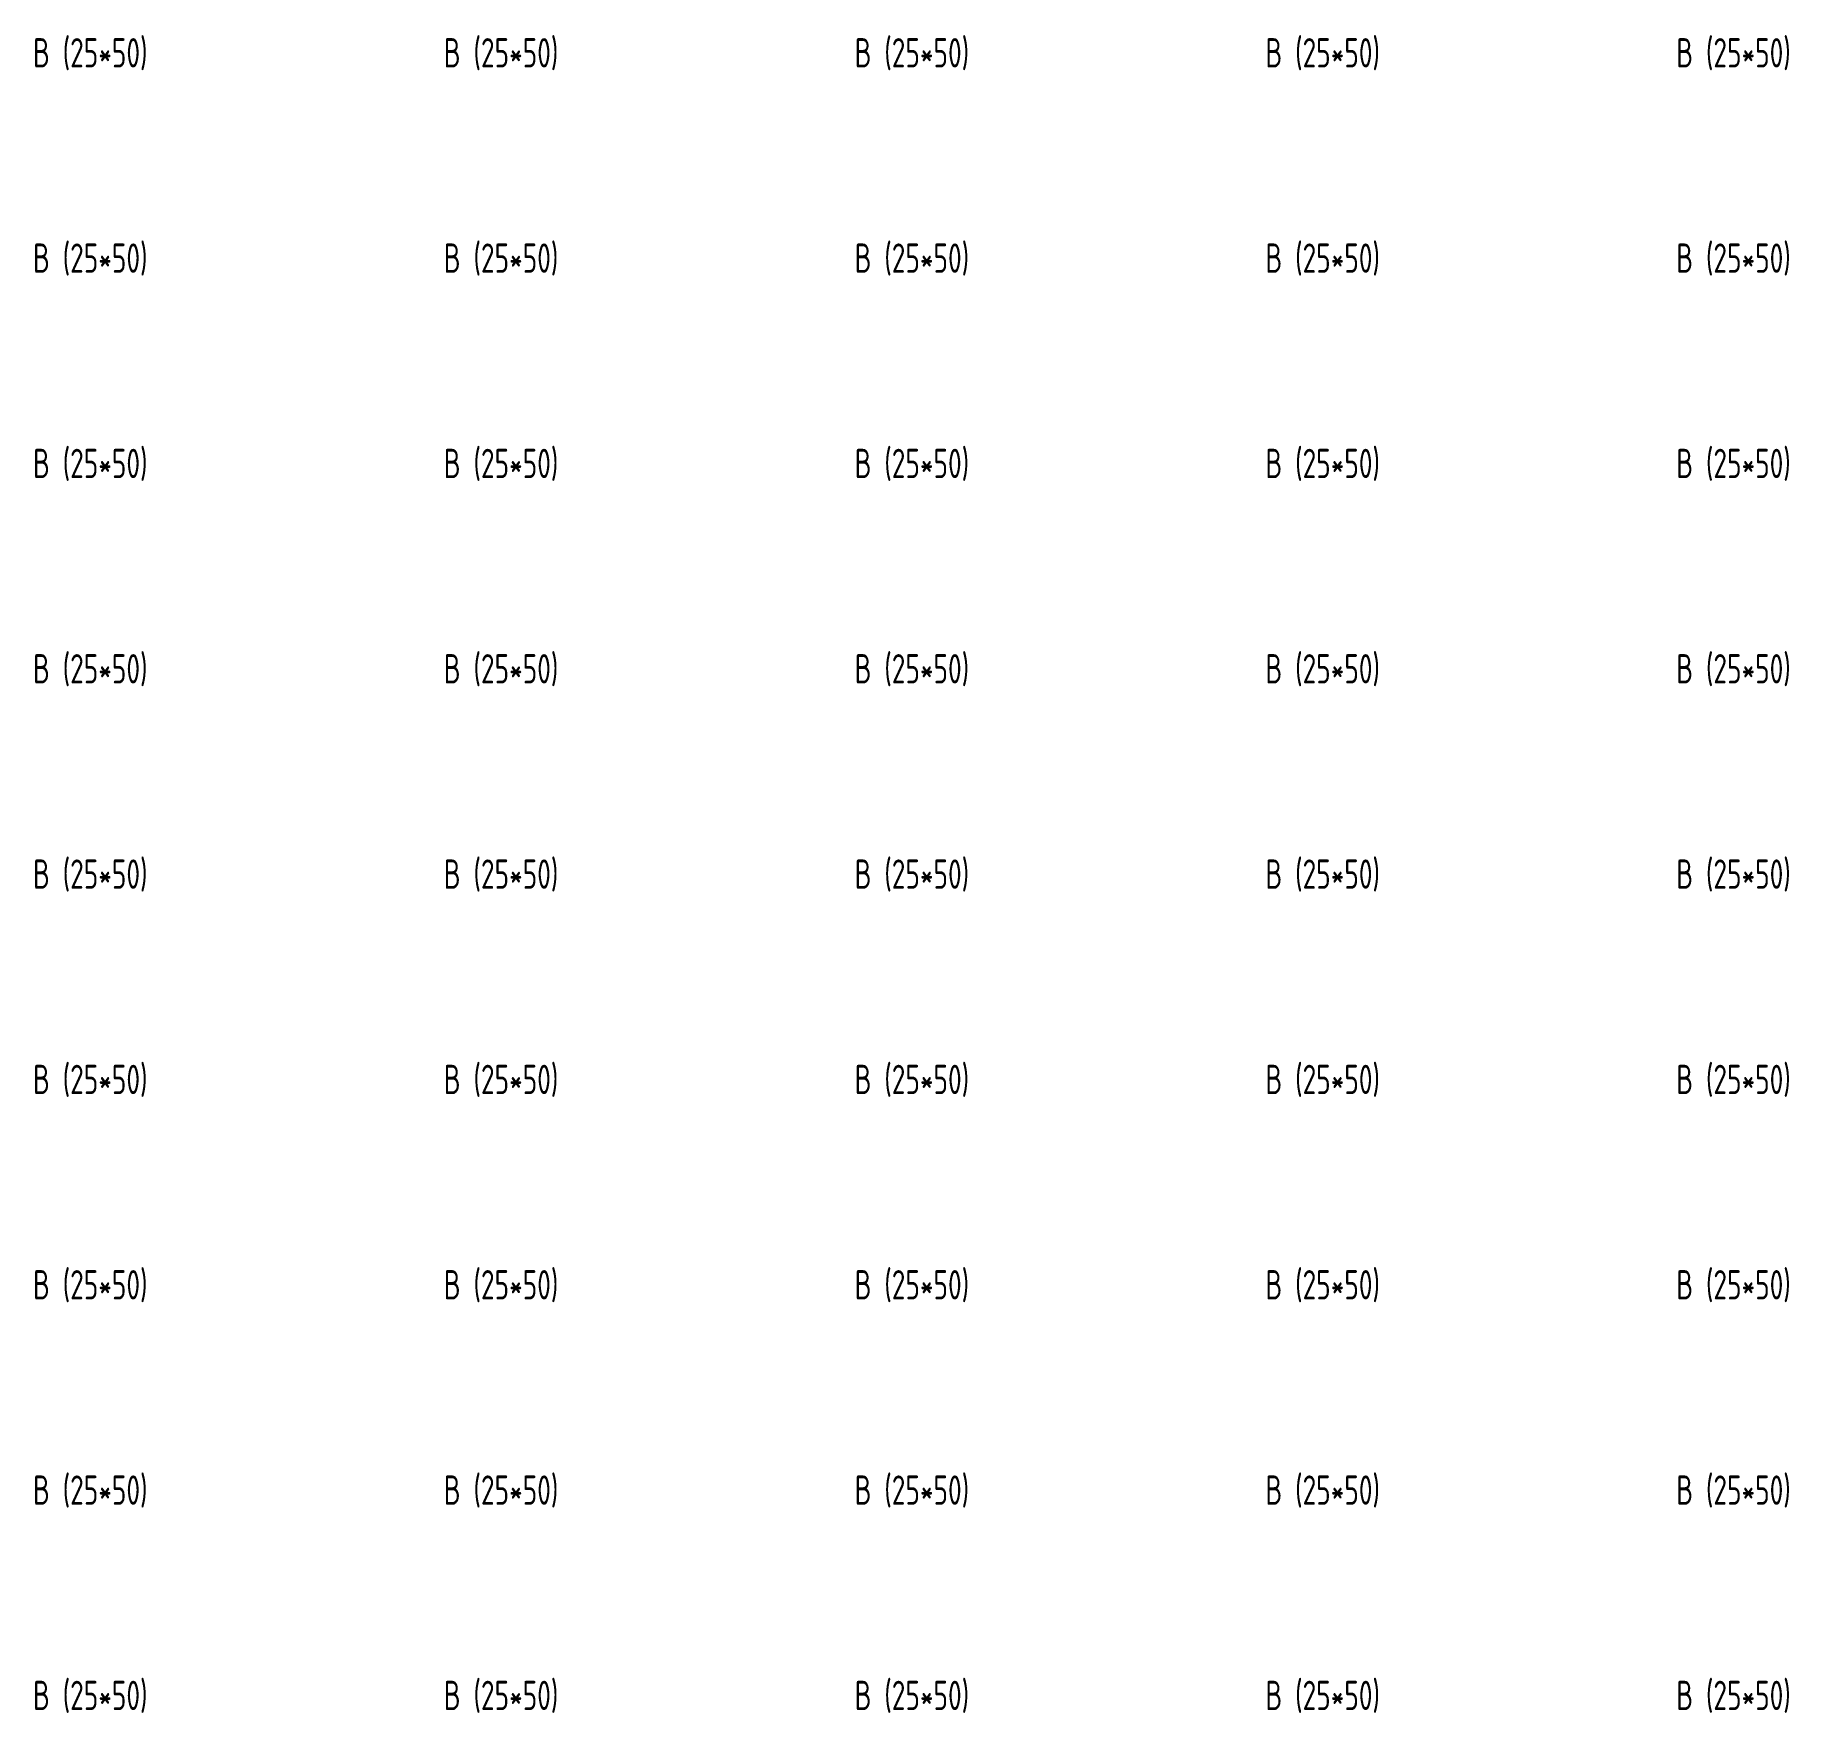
# Model space of a CAD drawing. Header units: metres. Extents: x 202848 to 204724, y 1924431 to 1925550.
# Drawn here: x 203763.27 to 203784.62, y 1924747.61 to 1924768.04 of the extents above; entities that cross this region are included whole.
import ezdxf

# ---------------------------------------------------------------- set-up
doc = ezdxf.new("R2010")
doc.units = ezdxf.units.M
doc.header["$MEASUREMENT"] = 0
doc.layers.add('YQ_DIM', color=3, linetype='Continuous')
doc.styles.add('YQ_DIM', font='SUPEROS.SHX', dxfattribs={"width": 0.8, "bigfont": 'HZDX.SHX'})

msp = doc.modelspace()

# ---------------------------------------------------------------- texts
at = {"layer": 'YQ_DIM', "char_height": 0.35659, "attachment_point": 5, "style": 'YQ_DIM'}
for insert in [(203763.9454, 1924767.8032), (203768.9454, 1924767.8032), (203773.9454, 1924767.8032), (203778.9454, 1924767.8032), (203783.9454, 1924767.8032), (203763.9454, 1924765.3032), (203768.9454, 1924765.3032), (203773.9454, 1924765.3032), (203778.9454, 1924765.3032), (203783.9454, 1924765.3032), (203763.9454, 1924762.8032), (203768.9454, 1924762.8032), (203773.9454, 1924762.8032), (203778.9454, 1924762.8032), (203783.9454, 1924762.8032), (203763.9454, 1924760.3032), (203768.9454, 1924760.3032), (203773.9454, 1924760.3032), (203778.9454, 1924760.3032), (203783.9454, 1924760.3032), (203763.9454, 1924757.8032), (203768.9454, 1924757.8032), (203773.9454, 1924757.8032), (203778.9454, 1924757.8032), (203783.9454, 1924757.8032), (203763.9454, 1924755.3032), (203768.9454, 1924755.3032), (203773.9454, 1924755.3032), (203778.9454, 1924755.3032), (203783.9454, 1924755.3032), (203763.9454, 1924752.8032), (203768.9454, 1924752.8032), (203773.9454, 1924752.8032), (203778.9454, 1924752.8032), (203783.9454, 1924752.8032), (203763.9454, 1924750.3032), (203768.9454, 1924750.3032), (203773.9454, 1924750.3032), (203778.9454, 1924750.3032), (203783.9454, 1924750.3032), (203763.9454, 1924747.8032), (203768.9454, 1924747.8032), (203773.9454, 1924747.8032), (203778.9454, 1924747.8032), (203783.9454, 1924747.8032)]:
    msp.add_mtext_dynamic_manual_height_columns('B (25*50)', width=3.19714, gutter_width=1.7829, heights=[1.5932], dxfattribs=dict(at, insert=insert))

doc.saveas('drawing.dxf')
